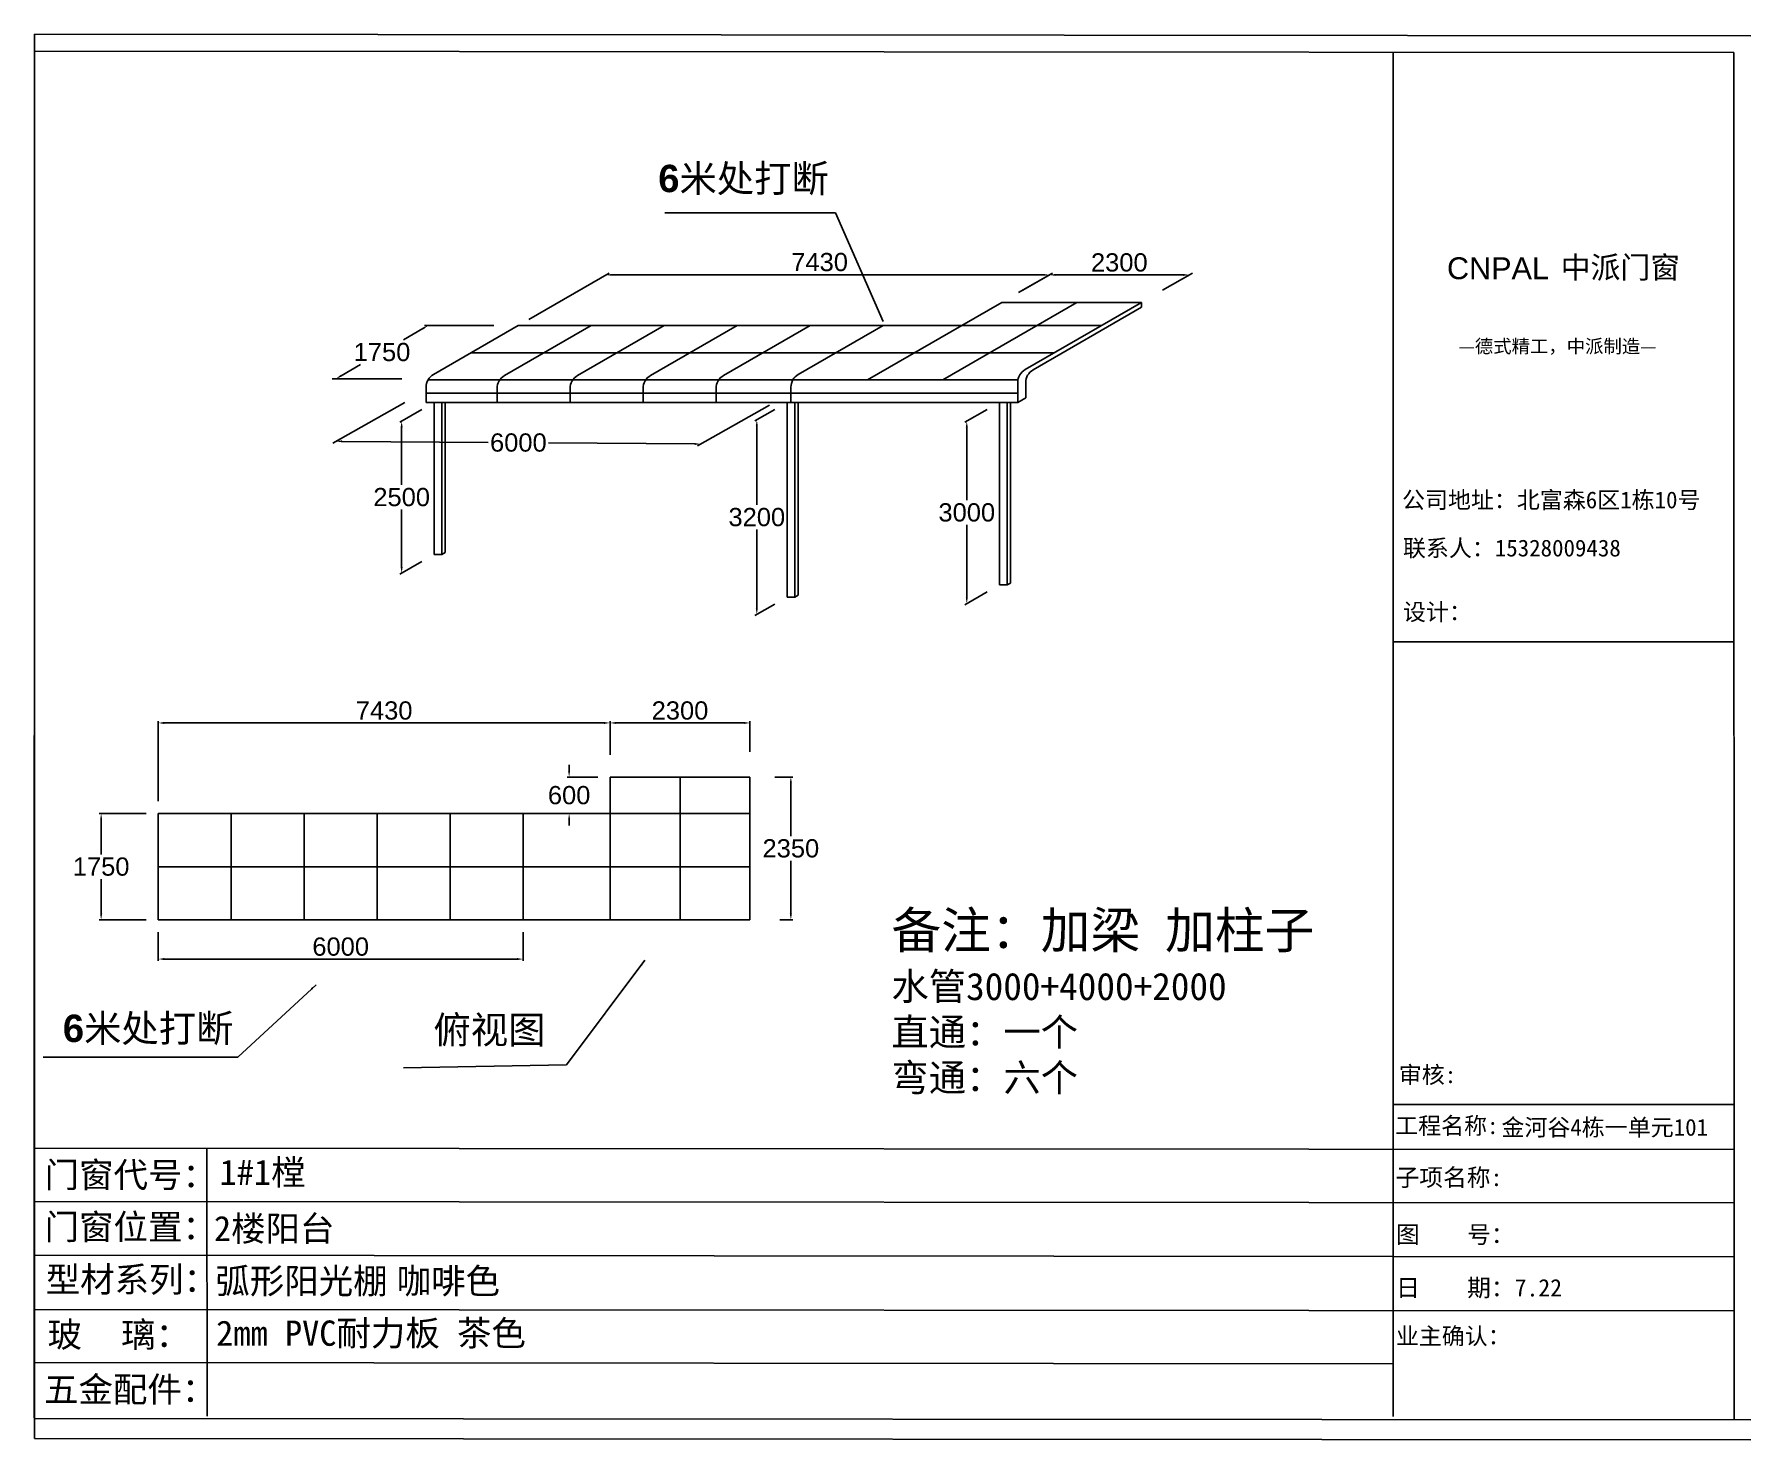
# Model space of a CAD drawing. Header units: inches. Extents: x -138455 to 599497, y -747149 to 13167.
# Drawn here: x 324745 to 352970, y -277090 to -253978 of the extents above; entities that cross this region are included whole.
import ezdxf

# ---------------------------------------------------------------- set-up
doc = ezdxf.new("R2010")
doc.units = ezdxf.units.IN
doc.header["$MEASUREMENT"] = 0
doc.header["$PDMODE"] = 35
doc.header["$PDSIZE"] = -3
doc.layers.add('0 @ 1', color=7, linetype='Continuous')
doc.styles.add('Annotative', font='arialbd.ttf')
doc.styles.add('MtXpl_', font='')
doc.styles.get("Standard").update_dxf_attribs({"font": 'arial.ttf'})
doc.styles.get('MtXpl_').set_extended_font_data('SimSun')
doc.dimstyles.get("Standard").update_dxf_attribs({"dimtxt": 80, "dimasz": 70, "dimexe": 40, "dimexo": 80, "dimgap": 0, "dimtad": 1, "dimtih": 1, "dimtoh": 1, "dimdec": 0, "dimzin": 0, "dimdsep": 46, "dimtxsty": 'Standard', "dimcen": 0.09, "dimadec": 0, "dimazin": 0, "dimtfac": 1, "dimtdec": 0, "dimtofl": 0, "dimtmove": 0, "dimatfit": 3, "dimfxl": 0, "dimtolj": 1, "dimtzin": 0, "dimarcsym": 0})

msp = doc.modelspace()

# ---------------------------------------------------------------- texts
msp.add_text('CNPAL', height=359.98).set_placement((347976, -258005.2))
at = {"style": 'MtXpl_'}
for s, height, p in [('中派门窗', 359.98, (349845.1, -257990.4)), ('—德式精工，中派制造—', 221.528, (348164.2, -259218.8)), ('公司地址：北富森6区1栋10号', 276.911, (347236, -261773.2)), ('联系人：15328009438', 276.911, (347251.1, -262564.8)), ('设计：', 276.91, (347251.5, -263615.7)), ('审核:', 276.91, (347183.4, -271226.4)), ('工程名称:', 276.91, (347123.2, -272064.3)), ('金河谷4栋一单元101', 276.911, (348871.3, -272091.6)), ('子项名称:', 286.15, (347130.1, -272919.9)), ('图    号：', 286.15, (347138.2, -273858.4)), ('日    期：7.22', 286.145, (347139.2, -274734.9)), ('业主确认：', 276.91, (347135, -275524.3))]:
    msp.add_text(s, height=height, dxfattribs=at).set_placement(p)
at = {"insert": (337658.8, -257724.9), "char_height": 300, "attachment_point": 5}
msp.add_mtext('\\A1;7430', dxfattribs=at)
at = {"layer": '0 @ 1', "style": 'Annotative'}
for s, p in [('门窗代号：', (324914.9, -272942)), ('门窗位置：', (324914.9, -273797.7)), ('型材系列：', (324932.4, -274662.1)), ('玻    璃：', (324961.5, -275568.5)), ('五金配件：', (324904.7, -276471.6))]:
    msp.add_text(s, height=415.37, dxfattribs=at).set_placement(p)
at = {"layer": '0 @ 1', "attachment_point": 1, "style": 'Annotative'}
for s, width, insert, char_height in [('6{\\fSimSun|b1|i0|c134|p2;米处打断}', 3589.156, (335005, -256123.7), 450), ('{\\fSimSun|b1|i0|c134|p2;\\H1.33333x;\\P备注：加梁 加柱子\\H0.75x;\\P水管3000+4000+2000\\P直通：一个\\P弯通：六个}', 10343.614, (338839.5, -267410.5), 450), ('6{\\fSimSun|b1|i0|c134|p2;米处打断}', 3020.696, (325213.8, -270100.2), 450), ('{\\fSimSun|b1|i0|c134|p2;俯视图}', 3020.696, (331308.9, -270125.3), 450), ('{\\fSimSun|b1|i0|c134|p2;1#1樘}', 4396.385, (327791.2, -272484.2), 415.366), ('{\\fSimSun|b1|i0|c134|p2;2楼阳台}', 7291.037, (327698.4, -273409.6), 415.366), ('{\\fSimSun|b1|i0|c134|p2;弧形\\fMS PGothic|b1|i0|c134|p34;阳光棚 咖啡色}', 8107.921, (327722.3, -274272), 415.366), ('{\\fSimSun|b1|i0|c134|p2;2mm PVC耐力板 茶色 }', 6587.2, (327735.7, -275130.4), 415.366)]:
    msp.add_mtext_dynamic_manual_height_columns(s, width=width, gutter_width=903.5, heights=[0], dxfattribs=dict(at, insert=insert, char_height=char_height))

# ---------------------------------------------------------------- blocks, each defined once
blk = doc.blocks.new('*D949')
at = {"color": 0, "lineweight": -2, "transparency": 16777216}
for p, q in [((341000, -258187), (341489, -257905)), ((341537, -257935), (343637, -257935)), ((343300, -258187), (343789, -257905))]:
    blk.add_line(p, q, dxfattribs=at)
at = {"color": 0, "transparency": 16777216}
for points in [[(341537, -257918), (341537, -257951), (341437, -257935)], [(343637, -257918), (343637, -257951), (343737, -257935)]]:
    blk.add_solid(points, dxfattribs=at)
at = {"layer": 'Defpoints', "color": 0, "transparency": 16777216}
for p in [(343737, -257935), (340653, -258387), (342953, -258387)]:
    blk.add_point(p, dxfattribs=at)
at = {"color": 0, "transparency": 16777216, "insert": (342587, -257731), "char_height": 300, "attachment_point": 5}
blk.add_mtext('\\A1;2300', dxfattribs=at)
blk = doc.blocks.new('*D950')
at = {"color": 0, "lineweight": -2, "transparency": 16777216}
for p, q in [((331118, -260148), (330756, -260357)), ((330786, -260440), (330786, -261386)), ((330786, -262740), (330786, -261793)), ((331118, -262648), (330756, -262857))]:
    blk.add_line(p, q, dxfattribs=at)
at = {"color": 0, "transparency": 16777216}
for points in [[(330769, -260440), (330802, -260440), (330786, -260340)], [(330769, -262740), (330802, -262740), (330786, -262840)]]:
    blk.add_solid(points, dxfattribs=at)
at = {"layer": 'Defpoints', "color": 0, "transparency": 16777216}
for p in [(331318, -260032), (331318, -262532), (330786, -262840)]:
    blk.add_point(p, dxfattribs=at)
at = {"color": 0, "transparency": 16777216, "insert": (330786, -261590), "char_height": 300, "attachment_point": 5}
blk.add_mtext('\\A1;2500', dxfattribs=at)
blk = doc.blocks.new('*D951')
at = {"color": 0, "lineweight": -2, "transparency": 16777216}
for p, q in [((340415, -260148), (340049, -260359)), ((340079, -260442), (340079, -261639)), ((340079, -263242), (340079, -262045)), ((340415, -263148), (340049, -263359))]:
    blk.add_line(p, q, dxfattribs=at)
at = {"color": 0, "transparency": 16777216}
for points in [[(340062, -260442), (340095, -260442), (340079, -260342)], [(340062, -263242), (340095, -263242), (340079, -263342)]]:
    blk.add_solid(points, dxfattribs=at)
at = {"layer": 'Defpoints', "color": 0, "transparency": 16777216}
for p in [(340615, -260032), (340079, -260342), (340615, -263032)]:
    blk.add_point(p, dxfattribs=at)
at = {"color": 0, "transparency": 16777216, "insert": (340079, -261842), "char_height": 300, "attachment_point": 5}
blk.add_mtext('\\A1;3000', dxfattribs=at)
blk = doc.blocks.new('*D952')
at = {"color": 0, "lineweight": -2, "transparency": 16777216}
for p, q in [((336924, -266192), (337216, -266192)), ((337186, -266292), (337186, -267164)), ((337186, -268442), (337186, -267571)), ((337004, -268542), (337216, -268542))]:
    blk.add_line(p, q, dxfattribs=at)
at = {"color": 0, "transparency": 16777216}
for points in [[(337169, -266292), (337203, -266292), (337186, -266192)], [(337169, -268442), (337203, -268442), (337186, -268542)]]:
    blk.add_solid(points, dxfattribs=at)
at = {"layer": 'Defpoints', "color": 0, "transparency": 16777216}
for p in [(336724, -266192), (337186, -266192), (336804, -268542)]:
    blk.add_point(p, dxfattribs=at)
at = {"color": 0, "transparency": 16777216, "insert": (337186, -267367), "char_height": 300, "attachment_point": 5}
blk.add_mtext('\\A1;2350', dxfattribs=at)
blk = doc.blocks.new('*D953')
at = {"color": 0, "lineweight": -2, "transparency": 16777216}
for p, q in [((333540, -266092), (333540, -265992)), ((334013, -266192), (333510, -266192)), ((334013, -266792), (333510, -266792)), ((333540, -266892), (333540, -266992))]:
    blk.add_line(p, q, dxfattribs=at)
at = {"color": 0, "transparency": 16777216}
for points in [[(333523, -266092), (333556, -266092), (333540, -266192)], [(333523, -266892), (333556, -266892), (333540, -266792)]]:
    blk.add_solid(points, dxfattribs=at)
at = {"layer": 'Defpoints', "color": 0, "transparency": 16777216}
for p in [(333540, -266192), (334213, -266192), (334213, -266792)]:
    blk.add_point(p, dxfattribs=at)
at = {"color": 0, "transparency": 16777216, "insert": (333540, -266492), "char_height": 300, "attachment_point": 5}
blk.add_mtext('\\A1;600', dxfattribs=at)
blk = doc.blocks.new('*D954')
at = {"color": 0, "lineweight": -2, "transparency": 16777216}
for p, q in [((326583, -266792), (325814, -266792)), ((325844, -266892), (325844, -267464)), ((325844, -268442), (325844, -267871)), ((326583, -268542), (325814, -268542))]:
    blk.add_line(p, q, dxfattribs=at)
at = {"color": 0, "transparency": 16777216}
for points in [[(325828, -266892), (325861, -266892), (325844, -266792)], [(325828, -268442), (325861, -268442), (325844, -268542)]]:
    blk.add_solid(points, dxfattribs=at)
at = {"layer": 'Defpoints', "color": 0, "transparency": 16777216}
for p in [(326783, -266792), (325844, -268542), (326783, -268542)]:
    blk.add_point(p, dxfattribs=at)
at = {"color": 0, "transparency": 16777216, "insert": (325844, -267667), "char_height": 300, "attachment_point": 5}
blk.add_mtext('\\A1;1750', dxfattribs=at)
blk = doc.blocks.new('*D955')
at = {"color": 0, "lineweight": -2, "transparency": 16777216}
for p, q in [((326783, -266592), (326783, -265273)), ((326883, -265303), (334113, -265303)), ((334213, -265826), (334213, -265273))]:
    blk.add_line(p, q, dxfattribs=at)
at = {"color": 0, "transparency": 16777216}
for points in [[(326883, -265286), (326883, -265320), (326783, -265303)], [(334113, -265286), (334113, -265320), (334213, -265303)]]:
    blk.add_solid(points, dxfattribs=at)
at = {"layer": 'Defpoints', "color": 0, "transparency": 16777216}
for p in [(334213, -265303), (334213, -266026), (326783, -266792)]:
    blk.add_point(p, dxfattribs=at)
at = {"color": 0, "transparency": 16777216, "insert": (330498, -265100), "char_height": 300, "attachment_point": 5}
blk.add_mtext('\\A1;7430', dxfattribs=at)
blk = doc.blocks.new('*D956')
at = {"color": 0, "lineweight": -2, "transparency": 16777216}
for p, q in [((334213, -265826), (334213, -265273)), ((334313, -265303), (336413, -265303)), ((336513, -265779), (336513, -265273))]:
    blk.add_line(p, q, dxfattribs=at)
at = {"color": 0, "transparency": 16777216}
for points in [[(334313, -265286), (334313, -265320), (334213, -265303)], [(336413, -265286), (336413, -265320), (336513, -265303)]]:
    blk.add_solid(points, dxfattribs=at)
at = {"layer": 'Defpoints', "color": 0, "transparency": 16777216}
for p in [(336513, -265303), (334213, -266026), (336513, -265979)]:
    blk.add_point(p, dxfattribs=at)
at = {"color": 0, "transparency": 16777216, "insert": (335363, -265100), "char_height": 300, "attachment_point": 5}
blk.add_mtext('\\A1;2300', dxfattribs=at)
blk = doc.blocks.new('*D957')
at = {"color": 0, "lineweight": -2, "transparency": 16777216}
for p, q in [((326783, -268742), (326783, -269216)), ((332783, -268742), (332783, -269216)), ((326883, -269186), (332683, -269186))]:
    blk.add_line(p, q, dxfattribs=at)
at = {"color": 0, "transparency": 16777216}
for points in [[(326883, -269169), (326883, -269203), (326783, -269186)], [(332683, -269169), (332683, -269203), (332783, -269186)]]:
    blk.add_solid(points, dxfattribs=at)
at = {"layer": 'Defpoints', "color": 0, "transparency": 16777216}
for p in [(326783, -268542), (332783, -268542), (332783, -269186)]:
    blk.add_point(p, dxfattribs=at)
at = {"color": 0, "transparency": 16777216, "insert": (329783, -268983), "char_height": 300, "attachment_point": 5}
blk.add_mtext('\\A1;6000', dxfattribs=at)
blk = doc.blocks.new('*D958')
at = {"color": 0, "lineweight": -2, "transparency": 16777216}
for p, q in [((332304, -258767), (331161, -258767)), ((331134, -258817), (330815, -259001)), ((330788, -259642), (329645, -259642)), ((329792, -259592), (330111, -259408))]:
    blk.add_line(p, q, dxfattribs=at)
at = {"color": 0, "transparency": 16777216}
for points in [[(331126, -258803), (331143, -258832), (331221, -258767)], [(329784, -259578), (329800, -259607), (329705, -259642)]]:
    blk.add_solid(points, dxfattribs=at)
at = {"layer": 'Defpoints', "color": 0, "transparency": 16777216}
for p in [(331221, -258767), (332704, -258767), (331188, -259642)]:
    blk.add_point(p, dxfattribs=at)
at = {"color": 0, "transparency": 16777216, "insert": (330463, -259205), "char_height": 300, "attachment_point": 5}
blk.add_mtext('\\A1;1750', dxfattribs=at)
blk = doc.blocks.new('*D959')
at = {"color": 0, "lineweight": -2, "transparency": 16777216}
for p, q in [((330837, -260034), (329652, -260701)), ((336837, -260079), (335652, -260746)), ((329805, -260672), (332206, -260690)), ((335605, -260715), (333203, -260697))]:
    blk.add_line(p, q, dxfattribs=at)
at = {"color": 0, "transparency": 16777216}
for points in [[(329805, -260655), (329804, -260688), (329705, -260671)], [(335605, -260699), (335604, -260732), (335705, -260716)]]:
    blk.add_solid(points, dxfattribs=at)
at = {"layer": 'Defpoints', "color": 0, "transparency": 16777216}
for p in [(331188, -259837), (337188, -259882), (335705, -260716)]:
    blk.add_point(p, dxfattribs=at)
at = {"color": 0, "transparency": 16777216, "insert": (332705, -260693), "char_height": 300, "attachment_point": 5}
blk.add_mtext('\\A1;6000', dxfattribs=at)
blk = doc.blocks.new('*D960')
at = {"color": 0, "lineweight": -2, "transparency": 16777216}
for p, q in [((336923, -260148), (336596, -260337)), ((336626, -260419), (336626, -261716)), ((336626, -263419), (336626, -262123)), ((336923, -263348), (336596, -263537))]:
    blk.add_line(p, q, dxfattribs=at)
at = {"color": 0, "transparency": 16777216}
for points in [[(336609, -260419), (336643, -260419), (336626, -260319)], [(336609, -263419), (336643, -263419), (336626, -263519)]]:
    blk.add_solid(points, dxfattribs=at)
at = {"layer": 'Defpoints', "color": 0, "transparency": 16777216}
for p in [(337123, -260032), (337123, -263232), (336626, -263519)]:
    blk.add_point(p, dxfattribs=at)
at = {"color": 0, "transparency": 16777216, "insert": (336626, -261919), "char_height": 300, "attachment_point": 5}
blk.add_mtext('\\A1;3200', dxfattribs=at)

# ---------------------------------------------------------------- dimensions: what is measured, and where the dimension line sits
for p1, p2, distance, picture, middle in [((340653.2, -258387.1), (342953.2, -258387.1), 452.6, '*D949', (342587.2, -257731.2)), ((331188.1, -259837.1), (337188.1, -259882.1), -844.9, '*D959', (332704.6, -260693.4)), ((337123.3, -260032.1), (337123.3, -263232.1), -497.4, '*D960', (336626, -261919.3))]:
    dim = msp.add_aligned_dim(p1=p1, p2=p2, distance=distance, dimstyle='Standard', override={"dimtxt": 300, "dimasz": 100, "dimexe": 30, "dimexo": 200, "dimgap": 50})
    dim.commit()
    dim.dimension.update_dxf_attribs({"geometry": picture, "text_midpoint": middle})
dim = msp.add_aligned_dim(p1=(331188.1, -259642.1), p2=(332703.6, -258767.1), distance=741.3, text='1750', dimstyle='Standard', override={"dimtxt": 300, "dimasz": 100, "dimexe": 30, "dimexo": 200, "dimgap": 50})
dim.commit()
dim.dimension.update_dxf_attribs({"geometry": '*D958', "text_midpoint": (330463.3, -259204.6)})
for base, p1, p2, angle, picture, middle, dimtype in [((330785.5, -262839.6), (331318.1, -260032.1), (331318.1, -262532.1), 270, '*D950', (330785.5, -261589.6), 161), ((340078.7, -260342), (340615.5, -263032.1), (340615.5, -260032.1), 90, '*D951', (340078.7, -261842), 161), ((337186.1, -266192.5), (336804.2, -268542.5), (336723.9, -266192.5), 90, '*D952', (337186.1, -267367.5), 160)]:
    dim = msp.add_linear_dim(base=base, p1=p1, p2=p2, angle=angle, dimstyle='Standard', override={"dimtxt": 300, "dimasz": 100, "dimexe": 30, "dimexo": 200, "dimgap": 50})
    dim.commit()
    dim.dimension.update_dxf_attribs({"geometry": picture, "text_midpoint": middle, "dimtype": dimtype})
for base, p1, p2, picture, middle in [((334213.1, -265303), (326783.1, -266792.5), (334213.1, -266026.2), '*D955', (330498.1, -265099.7)), ((336513.1, -265303), (334213.1, -266026.2), (336513.1, -265978.9), '*D956', (335363.1, -265099.7)), ((332783.1, -269186), (326783.1, -268542.5), (332783.1, -268542.5), '*D957', (329783.1, -268982.8))]:
    dim = msp.add_linear_dim(base=base, p1=p1, p2=p2, dimstyle='Standard', override={"dimtxt": 300, "dimasz": 100, "dimexe": 30, "dimexo": 200, "dimgap": 50})
    dim.commit()
    dim.dimension.update_dxf_attribs({"geometry": picture, "text_midpoint": middle})
for base, p1, p2, picture, middle in [((333539.7, -266192.5), (334213.1, -266792.5), (334213.1, -266192.5), '*D953', (333539.7, -266492.5)), ((325844.3, -268542.5), (326783.1, -266792.5), (326783.1, -268542.5), '*D954', (325844.3, -267667.5))]:
    dim = msp.add_linear_dim(base=base, p1=p1, p2=p2, angle=90, dimstyle='Standard', override={"dimtxt": 300, "dimasz": 100, "dimexe": 30, "dimexo": 200, "dimgap": 50})
    dim.commit()
    dim.dimension.update_dxf_attribs({"geometry": picture, "text_midpoint": middle})

# ---------------------------------------------------------------- linework, layer by layer
for p, q in [((352969.6, -254002.7), (324745.5, -253978.1)), ((324745.5, -277072.5), (324745.5, -253978.1)), ((324745.3, -276729.2), (324745.5, -254278.6)), ((324745.5, -254254.1), (352694, -254278.7)), ((347091.9, -254278.7), (347091.7, -276706.3)), ((352694, -254278.7), (352700.5, -276761.5)), ((332876.8, -258667.1), (334197.7, -257904.5)), ((341357.2, -257934.5), (334225.7, -257934.5)), ((340931.1, -258226.7), (341489.1, -257904.5)), ((341888.6, -258387.1), (339682.7, -259660.7)), ((340653.2, -258387.1), (339995.1, -258767.1)), ((342953.2, -258387.1), (340653.2, -258387.1)), ((342953.2, -258387.1), (341038.1, -259492.8)), ((342953.2, -258467.1), (341168, -259497.8)), ((342953.2, -258467.1), (342953.2, -258387.1)), ((332703.6, -258767.1), (331308.1, -259572.8)), ((333903.6, -258767.1), (332475.9, -259591.4)), ((338703.6, -258767.1), (332703.6, -258767.1)), ((335103.6, -258767.1), (333675.9, -259591.4)), ((336303.6, -258767.1), (334875.9, -259591.4)), ((337503.6, -258767.1), (336075.9, -259591.4)), ((338703.6, -258767.1), (337308.1, -259572.8)), ((339995.1, -258767.1), (338447.4, -259660.7)), ((338703.6, -258767.1), (342295.1, -258767.1)), ((341518.1, -259215.7), (331926.6, -259215.7)), ((331220.2, -259660.7), (340921.4, -259660.7)), ((331188.1, -259780.7), (331188.1, -260032.1)), ((331188.1, -259882.1), (340918.1, -259882.1)), ((332355.9, -259799.2), (332355.9, -260032.1)), ((333555.9, -259799.2), (333555.9, -260032.1)), ((334755.9, -259799.2), (334755.9, -260032.1)), ((335955.9, -259799.2), (335955.9, -260032.1)), ((337188.1, -259780.7), (337188.1, -260032.1)), ((340918.1, -260032.1), (340918.1, -259700.7)), ((341048, -259705.7), (341048, -259957.1)), ((331188.1, -260032.1), (340918.1, -260032.1)), ((331318.1, -260032.1), (331318.1, -262532.1)), ((331448.1, -260032.1), (331448.1, -262532.1)), ((331500, -260032.1), (331500, -262502.1)), ((337123.3, -260032.1), (337123.3, -263232.1)), ((337253.3, -260032.1), (337253.3, -263232.1)), ((337305.3, -260032.1), (337305.3, -263202.1)), ((340615.5, -260032.1), (340615.5, -263032.1)), ((340745.5, -260032.1), (340745.5, -263032.1)), ((340797.5, -260032.1), (340797.5, -263002.1)), ((341048, -259957.1), (340918.1, -260032.1)), ((331448.1, -262532.1), (331318.1, -262532.1)), ((331500, -262502.1), (331448.1, -262532.1)), ((340745.5, -263032.1), (340615.5, -263032.1)), ((340797.5, -263002.1), (340745.5, -263032.1)), ((337123.3, -263232.1), (337253.3, -263232.1)), ((337253.3, -263232.1), (337305.3, -263202.1)), ((347091.9, -263970.1), (352694, -263970.1)), ((334213.1, -266792.5), (334213.1, -266192.5)), ((334213.1, -266192.5), (336513.1, -266192.5)), ((335363.1, -268542.5), (335363.1, -266192.5)), ((336513.1, -266192.5), (336513.1, -268542.5)), ((336513.1, -266792.5), (336513.1, -266192.5)), ((326783.1, -266792.5), (326783.1, -268542.5)), ((332783.1, -266792.5), (326783.1, -266792.5)), ((327983.1, -266792.5), (327983.1, -268542.5)), ((329183.1, -266792.5), (329183.1, -268542.5)), ((330383.1, -266792.5), (330383.1, -268542.5)), ((331583.1, -266792.5), (331583.1, -268542.5)), ((332783.1, -266792.5), (334213.1, -266792.5)), ((332783.1, -266792.5), (332783.1, -268542.5)), ((334213.1, -268542.5), (334213.1, -266792.5)), ((334213.1, -266792.5), (336513.1, -266792.5)), ((326783.1, -267667.5), (336513.1, -267667.5)), ((332783.1, -268542.5), (326783.1, -268542.5)), ((332783.1, -268542.5), (336513.1, -268542.5)), ((347091.7, -271578.1), (352693.8, -271578.1)), ((324745.4, -272295), (352693.8, -272319.8)), ((327584.3, -272298.2), (327585.5, -276701)), ((324745.4, -273173), (352693.8, -273197.8)), ((324745.4, -274057.1), (352693.8, -274081.9)), ((324745.3, -274947.9), (352693.8, -274972.7)), ((324745.3, -275820.8), (347091.7, -275842.3)), ((324745.5, -276744.2), (352969.6, -276761.9)), ((324745.5, -277072.5), (352969.6, -277090.1))]:
    msp.add_line(p, q)
for centre in [(331428.1, -259780.7), (332595.9, -259799.2), (333795.9, -259799.2), (334995.9, -259799.2), (336195.9, -259799.2), (337428.1, -259780.7), (341158.1, -259700.7), (341288, -259705.7)]:
    msp.add_arc(centre, 240, 120, 180)
for points in [[(334225.7, -257921.2), (334225.7, -257947.8), (334145.7, -257934.5)], [(341357.2, -257921.2), (341357.2, -257947.8), (341437.2, -257934.5)]]:
    msp.add_solid(points)

msp.set_redraw_order([(e.dxf.handle, doc.entitydb.next_handle()) for e in msp.query("TEXT MTEXT ATTDEF DIMENSION ARC_DIMENSION")])  # texts and dimensions are drawn at this point

# ---------------------------------------------------------------- leaders
for points, override in [([(338703.6, -258699.4), (337922, -256916.4), (335114.2, -256916.4)], {"dimtxt": 200, "dimasz": 80, "dimexe": 30, "dimexo": 100, "dimgap": 20}), ([(334787.1, -269204.8), (333499.3, -270926.3), (330816.5, -270977.3)], {"dimtxt": 300, "dimasz": 100, "dimexe": 30, "dimexo": 200, "dimgap": 50}), ([(329377.3, -269610.2), (328089.4, -270797.9), (324889.9, -270797.9)], {"dimtxt": 300, "dimasz": 100, "dimexe": 30, "dimexo": 200, "dimgap": 50})]:
    msp.add_leader(points, dimstyle='Standard', override=override)

doc.saveas('drawing.dxf')
